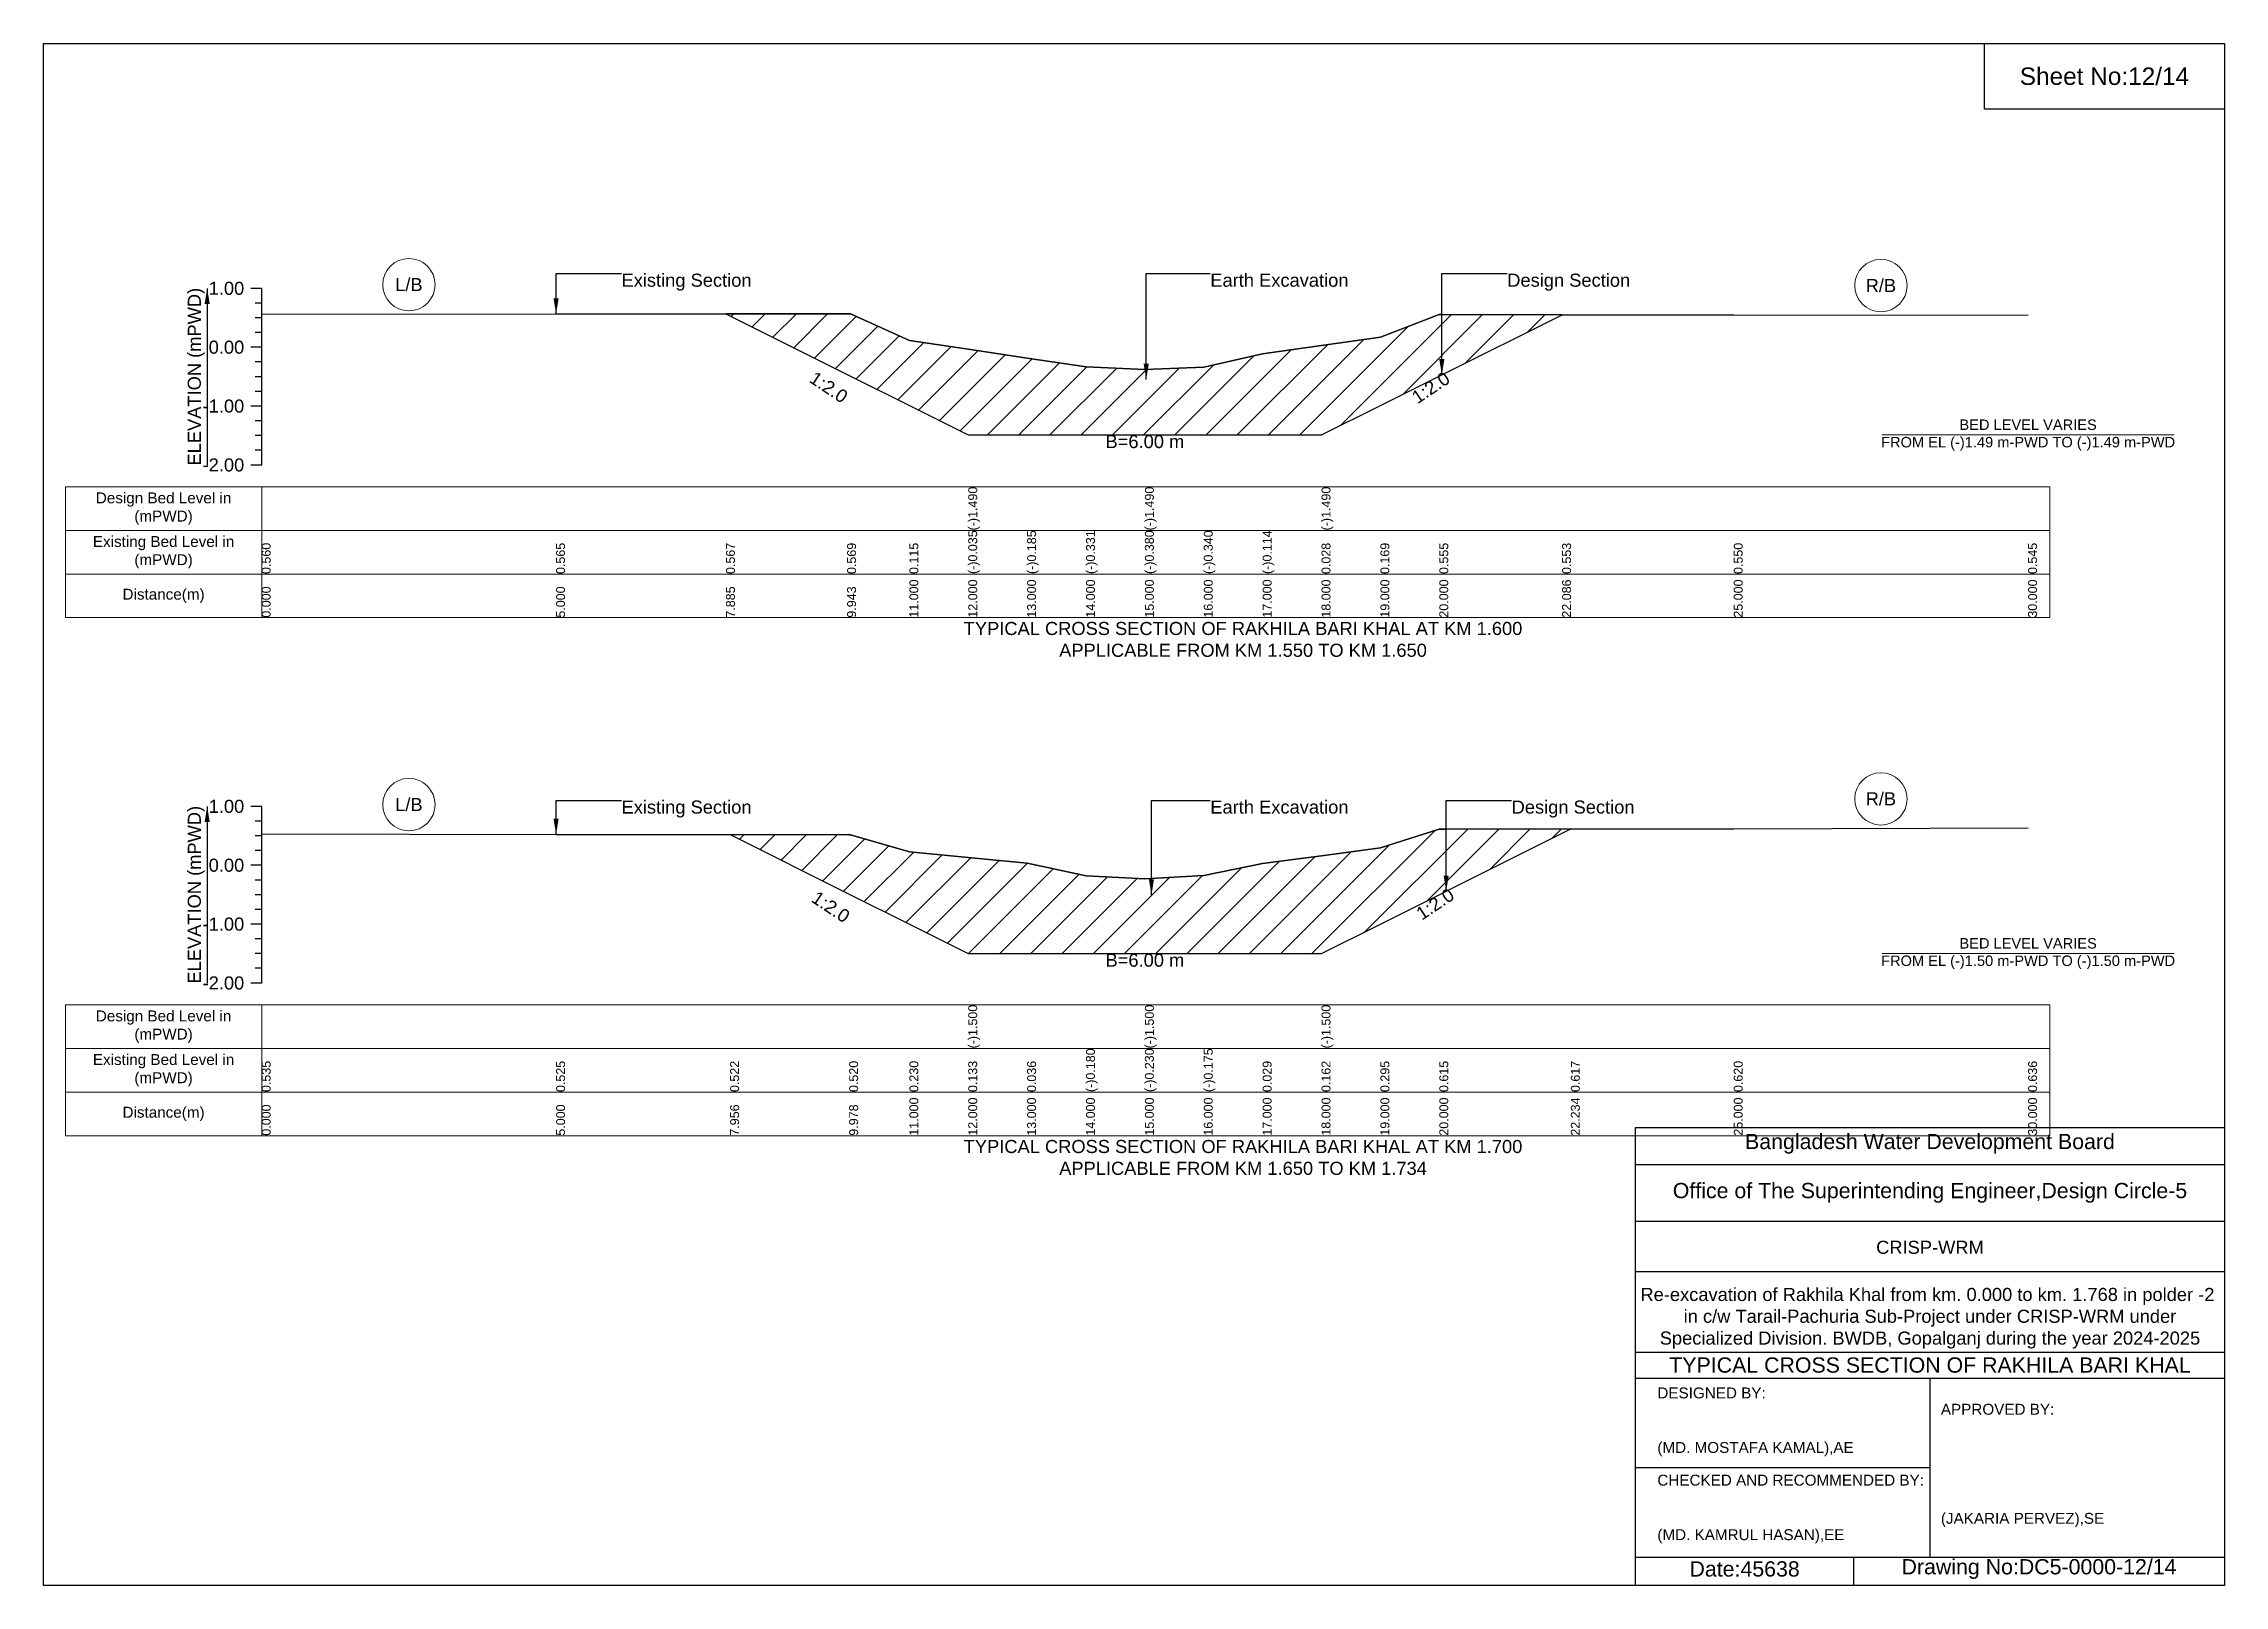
# Model space of a CAD drawing. Header units: inches. Extents: x 91000 to 238000, y -5656 to 6588.
# Drawn here: x 210000 to 218000, y -5656 to 0 of the extents above; entities that cross this region are included whole.
import ezdxf

# ---------------------------------------------------------------- set-up
doc = ezdxf.new("R2010")
doc.units = ezdxf.units.IN
doc.header["$LTSCALE"] = 7
doc.header["$MEASUREMENT"] = 0
for name, color, linetype, lineweight in [('Cross section Data Border', 7, 'Continuous', 9), ('Cross Section Labels', 7, 'Continuous', 9), ('Existing_Bed_Level for Xsection', 7, 'Continuous', 25)]:
    doc.layers.add(name, color=color, linetype=linetype, lineweight=lineweight)
doc.styles.get("Standard").update_dxf_attribs({"font": 'arial.ttf'})
doc.dimstyles.get("Standard").update_dxf_attribs({"dimtxt": 0.18, "dimasz": 0.18, "dimexe": 0.18, "dimexo": 0.0625, "dimgap": 0.09, "dimtad": 0, "dimtih": 1, "dimtoh": 1, "dimdec": 4, "dimzin": 0, "dimdsep": 46, "dimtxsty": 'Standard', "dimcen": 0.09, "dimadec": 0, "dimazin": 0, "dimtfac": 1, "dimtdec": 4, "dimtofl": 0, "dimtmove": 0, "dimatfit": 3, "dimfxl": 1, "dimtolj": 1, "dimtzin": 0, "dimarcsym": 0})

msp = doc.modelspace()

# ---------------------------------------------------------------- texts
at = {"attachment_point": 5}
for s, insert, char_height in [('Sheet No:12/14', (217560, -120), 64), ('Bangladesh Water Development Board', (216920, -4036), 56), ('Office of The Superintending Engineer,Design Circle-5', (216920, -4216), 56)]:
    msp.add_mtext(s, dxfattribs=dict(at, insert=insert, char_height=char_height))
for s, insert, char_height, width, attachment_point in [('CRISP-WRM', (216920, -4416), 48, 2240, 5), ('Re-excavation of Rakhila Khal from km. 0.000 to km. 1.768 in polder -2  in c/w Tarail-Pachuria Sub-Project under CRISP-WRM under Specialized Division. BWDB, Gopalganj during the year 2024-2025', (216920, -4676), 48, 2160, 5), ('TYPICAL CROSS SECTION OF RAKHILA BARI KHAL', (216920, -4848), 56, 2240, 5), ('DESIGNED BY:^J^J^J(MD. MOSTAFA KAMAL),AE', (215920, -5056), 40, 1120, 4), ('APPROVED BY:^J^J^J^J^J^J(JAKARIA PERVEZ),SE', (216960, -5216), 40, 1120, 4), ('CHECKED AND RECOMMENDED BY:^J^J^J(MD. KAMRUL HASAN),EE', (215920, -5376), 40, 1120, 4), ('Date:45638', (216240, -5596), 56, 1120, 5), ('Drawing No:DC5-0000-12/14', (217320, -5596), 56, 1760, 5)]:
    msp.add_mtext(s, dxfattribs=dict(insert=insert, char_height=char_height, width=width, attachment_point=attachment_point))
at = {"layer": 'Cross section Data Border', "char_height": 40, "width": 640, "attachment_point": 5}
for s, insert in [('Design Bed Level in (mPWD)', (210440, -1705.9)), ('Existing Bed Level in (mPWD)', (210440, -1865.9)), ('Distance(m)', (210440, -2025.9)), ('Design Bed Level in (mPWD)', (210440, -3606.3)), ('Existing Bed Level in (mPWD)', (210440, -3766.3)), ('Distance(m)', (210440, -3926.3))]:
    msp.add_mtext(s, dxfattribs=dict(at, insert=insert))
at = {"layer": 'Cross Section Labels'}
for s, insert, char_height, attachment_point in [('L/B', (211340, -884.4), 48, 5), ('Existing Section', (212120, -843.9), 48, 1), ('Earth Excavation', (214280, -843.9), 48, 1), ('Design Section', (215369.3, -843.9), 48, 1), ('R/B', (216740, -887.7), 48, 5), ('B=6.00 m', (214040, -1435.8), 48, 2), ('BED LEVEL VARIES ^JFROM EL (-)1.49 m-PWD TO (-)1.49 m-PWD', (217280, -1435.8), 38.4, 5), ('TYPICAL CROSS SECTION OF RAKHILA BARI KHAL AT KM 1.600^JAPPLICABLE FROM KM 1.550 TO KM 1.650', (214400, -2185.9), 48, 5), ('L/B', (211340, -2791.8), 48, 5), ('Existing Section', (212120, -2776.7), 48, 1), ('Earth Excavation', (214280, -2776.7), 48, 1), ('Design Section', (215385.3, -2776.7), 48, 1), ('R/B', (216740, -2770.7), 48, 5), ('B=6.00 m', (214040, -3338.3), 48, 2), ('BED LEVEL VARIES ^JFROM EL (-)1.50 m-PWD TO (-)1.50 m-PWD', (217280, -3338.3), 38.4, 5), ('TYPICAL CROSS SECTION OF RAKHILA BARI KHAL AT KM 1.700^JAPPLICABLE FROM KM 1.650 TO KM 1.734', (214400, -4086.3), 48, 5)]:
    msp.add_mtext(s, dxfattribs=dict(at, insert=insert, char_height=char_height, attachment_point=attachment_point))
at = {"layer": 'Cross Section Labels', "char_height": 48, "attachment_point": 2}
for insert, rotation in [((212893.6, -1240.6), 326.30993), ((215075.3, -1242.1), 33.69007), ((212901.2, -3146.9), 326.30993), ((215091.3, -3136.7), 33.69007)]:
    msp.add_mtext('1:2.0', dxfattribs=dict(at, insert=insert, rotation=rotation))
at = {"layer": 'Existing_Bed_Level for Xsection', "char_height": 48, "attachment_point": 6}
for s, insert in [('1.00', (210736, -897.9)), ('0.00', (210736, -1113.9)), ('-1.00', (210736, -1329.9)), ('-2.00', (210736, -1545.9)), ('1.00', (210736, -2798.3)), ('0.00', (210736, -3014.3)), ('-1.00', (210736, -3230.3)), ('-2.00', (210736, -3446.3))]:
    msp.add_mtext(s, dxfattribs=dict(at, insert=insert))
at = {"layer": 'Existing_Bed_Level for Xsection', "rotation": 90}
for s, insert, char_height, attachment_point in [('ELEVATION (mPWD)', (210560, -1221.9), 48, 5), ('(-)1.490', (213392, -1785.9), 32.8, 1), ('(-)1.490', (214040, -1785.9), 32.8, 1), ('(-)1.490', (214688, -1785.9), 32.8, 1), ('0.560', (210800, -1945.9), 32.8, 1), ('0.565', (211880, -1945.9), 32.8, 1), ('0.567', (212503.2, -1945.9), 32.8, 1), ('0.569', (212947.6, -1945.9), 32.8, 1), ('0.115', (213176, -1945.9), 32.8, 1), ('(-)0.035', (213392, -1945.9), 32.8, 1), ('(-)0.185', (213608, -1945.9), 32.8, 1), ('(-)0.331', (213824, -1945.9), 32.8, 1), ('(-)0.380', (214040, -1945.9), 32.8, 1), ('(-)0.340', (214256, -1945.9), 32.8, 1), ('(-)0.114', (214472, -1945.9), 32.8, 1), ('0.028', (214688, -1945.9), 32.8, 1), ('0.169', (214904, -1945.9), 32.8, 1), ('0.555', (215120, -1945.9), 32.8, 1), ('0.553', (215570.5, -1945.9), 32.8, 1), ('0.550', (216200, -1945.9), 32.8, 1), ('0.545', (217280, -1945.9), 32.8, 1), ('0.000', (210800, -2105.9), 32.8, 1), ('5.000', (211880, -2105.9), 32.8, 1), ('7.885', (212503.2, -2105.9), 32.8, 1), ('9.943', (212947.6, -2105.9), 32.8, 1), ('11.000', (213176, -2105.9), 32.8, 1), ('12.000', (213392, -2105.9), 32.8, 1), ('13.000', (213608, -2105.9), 32.8, 1), ('14.000', (213824, -2105.9), 32.8, 1), ('15.000', (214040, -2105.9), 32.8, 1), ('16.000', (214256, -2105.9), 32.8, 1), ('17.000', (214472, -2105.9), 32.8, 1), ('18.000', (214688, -2105.9), 32.8, 1), ('19.000', (214904, -2105.9), 32.8, 1), ('20.000', (215120, -2105.9), 32.8, 1), ('22.086', (215570.5, -2105.9), 32.8, 1), ('25.000', (216200, -2105.9), 32.8, 1), ('30.000', (217280, -2105.9), 32.8, 1), ('ELEVATION (mPWD)', (210560, -3122.3), 48, 5), ('(-)1.500', (213392, -3686.3), 32.8, 1), ('(-)1.500', (214040, -3686.3), 32.8, 1), ('(-)1.500', (214688, -3686.3), 32.8, 1), ('0.535', (210800, -3846.3), 32.8, 1), ('0.525', (211880, -3846.3), 32.8, 1), ('0.522', (212518.5, -3846.3), 32.8, 1), ('0.520', (212955.2, -3846.3), 32.8, 1), ('0.230', (213176, -3846.3), 32.8, 1), ('0.133', (213392, -3846.3), 32.8, 1), ('0.036', (213608, -3846.3), 32.8, 1), ('(-)0.180', (213824, -3846.3), 32.8, 1), ('(-)0.230', (214040, -3846.3), 32.8, 1), ('(-)0.175', (214256, -3846.3), 32.8, 1), ('0.029', (214472, -3846.3), 32.8, 1), ('0.162', (214688, -3846.3), 32.8, 1), ('0.295', (214904, -3846.3), 32.8, 1), ('0.615', (215120, -3846.3), 32.8, 1), ('0.617', (215602.6, -3846.3), 32.8, 1), ('0.620', (216200, -3846.3), 32.8, 1), ('0.636', (217280, -3846.3), 32.8, 1), ('0.000', (210800, -4006.3), 32.8, 1), ('5.000', (211880, -4006.3), 32.8, 1), ('7.956', (212518.5, -4006.3), 32.8, 1), ('9.978', (212955.2, -4006.3), 32.8, 1), ('11.000', (213176, -4006.3), 32.8, 1), ('12.000', (213392, -4006.3), 32.8, 1), ('13.000', (213608, -4006.3), 32.8, 1), ('14.000', (213824, -4006.3), 32.8, 1), ('15.000', (214040, -4006.3), 32.8, 1), ('16.000', (214256, -4006.3), 32.8, 1), ('17.000', (214472, -4006.3), 32.8, 1), ('18.000', (214688, -4006.3), 32.8, 1), ('19.000', (214904, -4006.3), 32.8, 1), ('20.000', (215120, -4006.3), 32.8, 1), ('22.234', (215602.6, -4006.3), 32.8, 1), ('25.000', (216200, -4006.3), 32.8, 1), ('30.000', (217280, -4006.3), 32.8, 1)]:
    msp.add_mtext(s, dxfattribs=dict(at, insert=insert, char_height=char_height, attachment_point=attachment_point))

# ---------------------------------------------------------------- hatches: boundary and pattern name
at = {"layer": 'Existing_Bed_Level for Xsection'}
h = msp.add_hatch(dxfattribs=at)
h.set_pattern_fill('ANSI31', color=256, scale=648, style=0)
h.paths.add_polyline_path([(212503.2, -991.4), (212947.6, -1213.6), (212960, -1219.8), (213176, -1327.8), (213392, -1435.8), (213608, -1435.8), (213824, -1435.8), (214040, -1435.8), (214256, -1435.8), (214472, -1435.8), (214688, -1435.8), (214904, -1327.8), (215120, -1219.8), (215129.3, -1215.1), (215570.5, -994.5), (215129.3, -994), (215120, -994), (214904, -1077.4), (214688, -1108), (214472, -1138.5), (214256, -1187.4), (214040, -1196), (213824, -1185.4), (213608, -1153.9), (213392, -1121.5), (213176, -1089.1), (212960, -991), (212947.6, -991)])
h = msp.add_hatch(dxfattribs=at)
h.set_pattern_fill('ANSI31', color=256, scale=648, style=0)
h.paths.add_polyline_path([(212518.5, -2901.6), (212955.2, -3119.9), (212960, -3122.3), (213176, -3230.3), (213392, -3338.3), (213608, -3338.3), (213824, -3338.3), (214040, -3338.3), (214256, -3338.3), (214472, -3338.3), (214688, -3338.3), (214904, -3230.3), (215120, -3122.3), (215145.3, -3109.7), (215602.6, -2881), (215145.3, -2881.5), (215120, -2881.5), (214904, -2950.6), (214688, -2979.3), (214472, -3008.1), (214256, -3052.1), (214040, -3064), (213824, -3053.2), (213608, -3006.5), (213392, -2985.6), (213176, -2964.6), (212960, -2902), (212955.2, -2902)])

# ---------------------------------------------------------------- linework, layer by layer
for points in [[(210000, 0), (218000, 0), (218000, -5656), (210000, -5656)], [(217120, 0), (218000, 0), (218000, -240), (217120, -240)]]:
    msp.add_lwpolyline(points, close=True)
for points in [[(215840, -5656), (215840, -3976), (218000, -3976)], [(215840, -4112), (218000, -4112)], [(215840, -4320), (218000, -4320)], [(215840, -4504), (218000, -4504)], [(215840, -4800), (218000, -4800)], [(215840, -4896), (218000, -4896)], [(216920, -4896), (216920, -5552)], [(215840, -5224), (216920, -5224)], [(215840, -5552), (218000, -5552)], [(216640, -5552), (216640, -5656)]]:
    msp.add_lwpolyline(points)
at = {"layer": 'Cross section Data Border'}
for points in [[(210080, -1625.9), (217360, -1625.9), (217360, -2105.9), (210080, -2105.9)], [(210080, -3526.3), (217360, -3526.3), (217360, -4006.3), (210080, -4006.3)]]:
    msp.add_lwpolyline(points, close=True, dxfattribs=at)
for points in [[(210800, -1625.9), (210800, -2105.9)], [(210080, -1785.9), (217360, -1785.9)], [(210080, -1945.9), (217360, -1945.9)], [(210800, -3526.3), (210800, -4006.3)], [(210080, -3686.3), (217360, -3686.3)], [(210080, -3846.3), (217360, -3846.3)]]:
    msp.add_lwpolyline(points, dxfattribs=at)
at = {"layer": 'Cross Section Labels'}
for points in [[(216744.2, -1435.8), (217815.8, -1435.8)], [(216744.2, -3338.3), (217815.8, -3338.3)]]:
    msp.add_lwpolyline(points, dxfattribs=at)
for centre in [(211340, -884.4), (216740, -887.7), (211340, -2791.8), (216740, -2770.7)]:
    msp.add_circle(centre, 96, dxfattribs=at)
at = {"layer": 'Existing_Bed_Level for Xsection'}
for points in [[(210800, -897.9), (210760, -897.9)], [(210800, -951.9), (210776, -951.9)], [(210800, -1545.9), (210800, -1329.9), (210800, -1113.9), (210800, -897.9)], [(210800, -1005.9), (210776, -1005.9)], [(210800, -993), (211880, -991.9), (212503.2, -991.4), (212947.6, -991), (212960, -991), (213176, -1089.1), (213392, -1121.5), (213392, -1121.5), (213608, -1153.9), (213824, -1185.4), (214040, -1196), (214040, -1196), (214256, -1187.4), (214472, -1138.5), (214688, -1108), (214688, -1108), (214904, -1077.4), (215120, -994), (215129.3, -994), (215570.5, -994.5), (216200, -995.1), (217280, -996.2)], [(210800, -1113.9), (210760, -1113.9)], [(210800, -1059.9), (210776, -1059.9)], [(210800, -1167.9), (210776, -1167.9)], [(210800, -1221.9), (210776, -1221.9)], [(210800, -1275.9), (210776, -1275.9)], [(210800, -1329.9), (210760, -1329.9)], [(210800, -1383.9), (210776, -1383.9)], [(210800, -1437.9), (210776, -1437.9)], [(210800, -1491.9), (210776, -1491.9)], [(210800, -1545.9), (210760, -1545.9)], [(210800, -2798.3), (210760, -2798.3)], [(210800, -3446.3), (210800, -3230.3), (210800, -3014.3), (210800, -2798.3)], [(210800, -2852.3), (210776, -2852.3)], [(210800, -2898.8), (211880, -2900.9), (212518.5, -2901.6), (212955.2, -2902), (212960, -2902), (213176, -2964.6), (213392, -2985.6), (213392, -2985.6), (213608, -3006.5), (213824, -3053.2), (214040, -3064), (214040, -3064), (214256, -3052.1), (214472, -3008.1), (214688, -2979.3), (214688, -2979.3), (214904, -2950.6), (215120, -2881.5), (215145.3, -2881.5), (215602.6, -2881), (216200, -2880.4), (217280, -2876.9)], [(210800, -2906.3), (210776, -2906.3)], [(210800, -3014.3), (210760, -3014.3)], [(210800, -2960.3), (210776, -2960.3)], [(210800, -3068.3), (210776, -3068.3)], [(210800, -3122.3), (210776, -3122.3)], [(210800, -3176.3), (210776, -3176.3)], [(210800, -3230.3), (210760, -3230.3)], [(210800, -3284.3), (210776, -3284.3)], [(210800, -3338.3), (210776, -3338.3)], [(210800, -3392.3), (210776, -3392.3)], [(210800, -3446.3), (210760, -3446.3)]]:
    msp.add_lwpolyline(points, dxfattribs=at)
for points in [[(212503.2, -991.4), (212503.2, -991.4), (212947.6, -1213.6), (212960, -1219.8), (213176, -1327.8), (213392, -1435.8), (213392, -1435.8), (213608, -1435.8), (213824, -1435.8), (214040, -1435.8), (214040, -1435.8), (214256, -1435.8), (214472, -1435.8), (214688, -1435.8), (214688, -1435.8), (214904, -1327.8), (215120, -1219.8), (215129.3, -1215.1), (215570.5, -994.5), (215129.3, -994), (215120, -994), (214904, -1077.4), (214688, -1108), (214688, -1108), (214472, -1138.5), (214256, -1187.4), (214040, -1196), (214040, -1196), (213824, -1185.4), (213608, -1153.9), (213392, -1121.5), (213392, -1121.5), (213176, -1089.1), (212960, -991), (212947.6, -991), (212503.2, -991.4)], [(212518.5, -2901.6), (212518.5, -2901.6), (212955.2, -3119.9), (212960, -3122.3), (213176, -3230.3), (213392, -3338.3), (213392, -3338.3), (213608, -3338.3), (213824, -3338.3), (214040, -3338.3), (214040, -3338.3), (214256, -3338.3), (214472, -3338.3), (214688, -3338.3), (214688, -3338.3), (214904, -3230.3), (215120, -3122.3), (215145.3, -3109.7), (215602.6, -2881), (215145.3, -2881.5), (215120, -2881.5), (214904, -2950.6), (214688, -2979.3), (214688, -2979.3), (214472, -3008.1), (214256, -3052.1), (214040, -3064), (214040, -3064), (213824, -3053.2), (213608, -3006.5), (213392, -2985.6), (213392, -2985.6), (213176, -2964.6), (212960, -2902), (212955.2, -2902), (212518.5, -2901.6)]]:
    msp.add_lwpolyline(points, close=True, dxfattribs=at)

msp.set_redraw_order([(e.dxf.handle, doc.entitydb.next_handle()) for e in msp.query("TEXT MTEXT ATTDEF DIMENSION ARC_DIMENSION")])  # texts and dimensions are drawn at this point

# ---------------------------------------------------------------- leaders
at = {"layer": 'Cross Section Labels', "annotation_type": 0, "has_hookline": 1, "hookline_direction": 0}
for points, text_width in [([(211880, -991.9), (211880, -843.9), (212119.9, -843.9)], 467.2), ([(214044.8, -1231.9), (214044.8, -843.9), (214279.9, -843.9)], 497), ([(215129.3, -1215.1), (215129.3, -843.9), (215369.2, -843.9)], 441.2), ([(211880, -2900.9), (211880, -2776.7), (212119.9, -2776.7)], 467.2), ([(214064, -3123.1), (214064, -2776.7), (214279.9, -2776.7)], 497), ([(215145.3, -3109.7), (215145.3, -2776.7), (215385.2, -2776.7)], 441.2)]:
    msp.add_leader(points, dimstyle='Standard', override={"dimasz": 57.6}, dxfattribs=dict(at, text_width=text_width))
at = {"layer": 'Existing_Bed_Level for Xsection'}
for points in [[(210600, -897.9), (210600, -1545.9)], [(210600, -2798.3), (210600, -3446.3)]]:
    msp.add_leader(points, dimstyle='Standard', override={"dimasz": 57.6}, dxfattribs=at)

doc.saveas('drawing.dxf')
